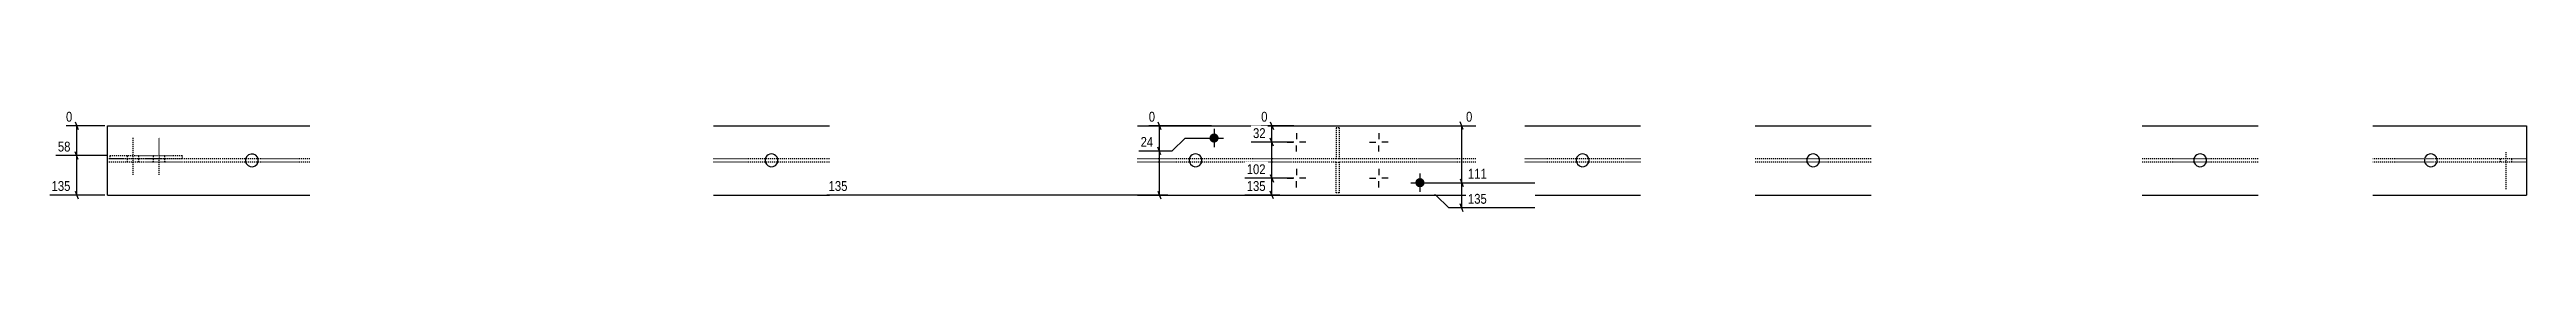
# Model space of a CAD drawing. Header units: millimetres. Extents: x 12 to 27364, y 8 to 1795.
# Drawn here: x 12489 to 17301, y 12 to 212 of the extents above; entities that cross this region are included whole.
import ezdxf

# ---------------------------------------------------------------- set-up
doc = ezdxf.new("R2010")
doc.units = ezdxf.units.MM
doc.linetypes.add('DXK_LINE_DOT2', pattern=[3.9198, 1.9599, -1.9599])
doc.layers.add('MÅLSÆTNING', color=7, linetype='Continuous')
doc.layers.add('STÅL', color=7, linetype='Continuous')
doc.styles.add('Arial Narrow', font='ARIALN.TTF', dxfattribs={"height": 0.2})

msp = doc.modelspace()

# ---------------------------------------------------------------- hatches: boundary and pattern name
at = {"layer": 'STÅL', "linetype": 'Continuous'}
for points in [[(14760.4, 155.5, -1), (14742.4, 155.5, -1)], [(15160.4, 68.5, -1), (15142.4, 68.5, -1)]]:
    msp.add_hatch(color=96, dxfattribs=at).paths.add_polyline_path(points)

# ---------------------------------------------------------------- linework, layer by layer
at = {"layer": 'MÅLSÆTNING', "color": 7, "linetype": 'Continuous'}
for p, q in [((12596.4, 179.5), (12520.7, 179.5)), ((12538.4, 187), (12544.4, 172)), ((12541.4, 121.3), (12541.4, 179.5)), ((14746.4, 179.5), (14624.5, 179.5)), ((14642.2, 187), (14648.2, 172)), ((14645.2, 130.5), (14645.2, 179.5)), ((14670.2, 130.5), (14695.2, 155.5)), ((14670.2, 130.5), (14695.2, 155.5)), ((14695.2, 155.5), (14746.4, 155.5)), ((14695.2, 155.5), (14746.4, 155.5)), ((14906.4, 147.5), (14823.5, 147.5)), ((14906.4, 147.5), (14823.5, 147.5)), ((14906.4, 179.5), (14843, 179.5)), ((14860.7, 187), (14866.7, 172)), ((14866.7, 140), (14860.7, 155)), ((14866.7, 140), (14860.7, 155)), ((14863.7, 147.5), (14863.7, 179.5)), ((14863.7, 77.2), (14863.7, 147.5)), ((15159, 179.5), (15253.2, 179.5)), ((15235.5, 172), (15229.5, 187)), ((12601.4, 121.3), (12501.2, 121.3)), ((12601.4, 121.3), (12501.2, 121.3)), ((12544.4, 113.8), (12538.4, 128.8)), ((12544.4, 113.8), (12538.4, 128.8)), ((12541.4, 44.5), (12541.4, 121.3)), ((14605.1, 130.5), (14670.2, 130.5)), ((14605.1, 130.5), (14670.2, 130.5)), ((14648.2, 123), (14642.2, 138)), ((14648.2, 123), (14642.2, 138)), ((14645.2, 44.5), (14645.2, 130.5)), ((12538.4, 52), (12544.4, 37)), ((14642.2, 52), (14648.2, 37)), ((14906.4, 77.2), (14811.3, 77.2)), ((14906.4, 77.2), (14811.3, 77.2)), ((14860.7, 84.7), (14866.7, 69.7)), ((14860.7, 84.7), (14866.7, 69.7)), ((14866.7, 37), (14860.7, 52)), ((14863.7, 44.5), (14863.7, 77.2)), ((15156.4, 68.5), (15374.8, 68.5)), ((15229.5, 76), (15235.5, 61)), ((15232.5, 19.5), (15232.5, 68.5)), ((12596.4, 44.5), (12489, 44.5)), ((14661.3, 44.5), (13998.9, 44.5)), ((14879, 44.5), (14811.3, 44.5)), ((15182.5, 44.5), (15179, 44.5)), ((15207.5, 19.5), (15182.5, 44.5)), ((15374.8, 19.5), (15207.5, 19.5)), ((15235.5, 12), (15229.5, 27))]:
    msp.add_line(p, q, dxfattribs=at)
at = {"layer": 'STÅL', "color": 2, "linetype": 'Continuous'}
for p, q in [((12601.4, 179.5), (12994.3, 179.5)), ((12601.4, 44.5), (12601.4, 179.5)), ((13778.9, 179.5), (14003.9, 179.5)), ((14602.9, 179.5), (15260, 179.5)), ((15354.9, 179.5), (15579.9, 179.5)), ((15802.9, 179.5), (16027.9, 179.5)), ((16554.9, 179.5), (16779.9, 179.5)), ((17003, 179.5), (17301.4, 179.5)), ((17301.4, 179.5), (17301.4, 44.5)), ((12601.4, 44.5), (12994.3, 44.5)), ((13778.9, 44.5), (14003.9, 44.5)), ((14602.9, 44.5), (15260, 44.5)), ((15354.9, 44.5), (15579.9, 44.5)), ((15802.9, 44.5), (16027.9, 44.5)), ((16554.9, 44.5), (16779.9, 44.5)), ((17003, 44.5), (17301.4, 44.5))]:
    msp.add_line(p, q, dxfattribs=at)
at = {"layer": 'STÅL', "color": 96, "linetype": 'DXK_LINE_DOT2'}
for p, q in [((12651.4, 83.7), (12651.4, 156.7)), ((12701.4, 121.3), (12701.4, 156.7)), ((12640.4, 115.3), (12640.4, 121.3)), ((12640.4, 108.7), (12640.4, 115.3)), ((12662.4, 115.3), (12662.4, 121.3)), ((12662.4, 108.7), (12662.4, 115.3)), ((12690.4, 115.3), (12690.4, 121.3)), ((12690.4, 108.7), (12690.4, 115.3)), ((12701.4, 83.7), (12701.4, 115.3)), ((12712.4, 115.3), (12712.4, 121.3)), ((12712.4, 108.7), (12712.4, 115.3)), ((17250.4, 115.3), (17250.4, 108.7)), ((17261.4, 128.3), (17261.4, 55.3)), ((17272.4, 115.3), (17272.4, 108.7))]:
    msp.add_line(p, q, dxfattribs=at)
at = {"layer": 'STÅL', "color": 96, "linetype": 'Continuous'}
for p, q in [((14733.4, 155.5), (14769.4, 155.5)), ((14751.4, 173.5), (14751.4, 137.5)), ((14893.4, 147.2), (14905.4, 147.2)), ((14911.4, 165.2), (14911.4, 153.2)), ((14929.4, 147.2), (14917.4, 147.2)), ((15053.4, 147.2), (15065.4, 147.2)), ((15071.4, 165.2), (15071.4, 153.2)), ((15089.4, 147.2), (15077.4, 147.2)), ((14911.4, 129.2), (14911.4, 141.2)), ((15071.4, 129.2), (15071.4, 141.2)), ((14893.4, 77.2), (14905.4, 77.2)), ((14911.4, 95.2), (14911.4, 83.2)), ((14911.4, 59.2), (14911.4, 71.2)), ((14929.4, 77.2), (14917.4, 77.2)), ((15053.4, 77.2), (15065.4, 77.2)), ((15071.4, 95.2), (15071.4, 83.2)), ((15071.4, 59.2), (15071.4, 71.2)), ((15089.4, 77.2), (15077.4, 77.2)), ((15133.4, 68.5), (15169.4, 68.5)), ((15151.4, 86.5), (15151.4, 50.5))]:
    msp.add_line(p, q, dxfattribs=at)
at = {"layer": 'STÅL', "color": 7, "linetype": 'DXK_LINE_DOT2'}
for p, q in [((14994.4, 175.3), (14988.4, 175.3)), ((14988.4, 175.3), (14988.4, 115.3)), ((14994.4, 175.3), (14994.4, 115.3)), ((12994.3, 115.3), (12601.4, 115.3)), ((12994.3, 108.7), (12601.4, 108.7)), ((12606.4, 115.3), (12606.4, 121.3)), ((12606.4, 121.3), (12746.4, 121.3)), ((12746.4, 115.3), (12606.4, 115.3)), ((12701.4, 121.3), (12701.4, 115.3)), ((12746.4, 121.3), (12746.4, 115.3)), ((14003.9, 115.3), (13778.9, 115.3)), ((14003.9, 108.7), (13778.9, 108.7)), ((14988.4, 115.3), (14602.9, 115.3)), ((14988.4, 108.7), (14602.9, 108.7)), ((14994.4, 115.3), (14988.4, 115.3)), ((14988.4, 48.7), (14988.4, 108.7)), ((14988.4, 108.7), (14994.4, 108.7)), ((15260, 115.3), (14994.4, 115.3)), ((14994.4, 108.7), (14994.4, 48.7)), ((15260, 108.7), (14994.4, 108.7)), ((15579.9, 115.3), (15354.9, 115.3)), ((15579.9, 108.7), (15354.9, 108.7)), ((16027.9, 115.3), (15802.9, 115.3)), ((16027.9, 108.7), (15802.9, 108.7)), ((16779.9, 115.3), (16554.9, 115.3)), ((16779.9, 108.7), (16554.9, 108.7)), ((17301.4, 115.3), (17003, 115.3)), ((17301.4, 108.7), (17003, 108.7)), ((14994.4, 48.7), (14988.4, 48.7))]:
    msp.add_line(p, q, dxfattribs=at)
at = {"layer": 'STÅL', "color": 2, "linetype": 'Continuous'}
for centre, start, end in [((12881.8, 112), 120.3737, 300.3737), ((12881.8, 112), 300.3737, 120.3737), ((13891.4, 112), 150.3737, 330.3737), ((13891.4, 112), 330.3737, 150.3737), ((14715.4, 112), 150.3737, 330.3737), ((14715.4, 112), 330.3737, 150.3737), ((15467.4, 112), 150.3737, 330.3737), ((15467.4, 112), 330.3737, 150.3737), ((15915.4, 112), 150.3737, 330.3737), ((15915.4, 112), 330.3737, 150.3737), ((16667.4, 112), 150.3737, 330.3737), ((16667.4, 112), 330.3737, 150.3737), ((17115.5, 112), 150.3737, 330.3737), ((17115.5, 112), 330.3737, 150.3737)]:
    msp.add_arc(centre, 12.5, start, end, dxfattribs=at)

# ---------------------------------------------------------------- next in the draw order: wipeouts: each hides what was drawn before it
at = {"color": 0, "linetype": 'Continuous'}
for points in [[(12536.9, 183.5), (12536.9, 211.5), (12516.7, 211.5), (12516.7, 183.5)], [(14640.7, 183.5), (14640.7, 211.5), (14620.5, 211.5), (14620.5, 183.5)], [(14859.2, 183.5), (14859.2, 211.5), (14839, 211.5), (14839, 183.5)], [(12533.3, 125.3), (12533.3, 153.3), (12500.9, 153.3), (12500.9, 125.3)], [(14855.5, 81.2), (14855.5, 109.2), (14810.9, 109.2), (14810.9, 81.2)], [(15375.2, 72.5), (15375.2, 100.5), (15240.7, 100.5), (15240.7, 72.5)], [(12533.3, 48.5), (12533.3, 76.5), (12488.7, 76.5), (12488.7, 48.5)], [(14637.1, 48.5), (14637.1, 76.5), (13998.5, 76.5), (13998.5, 48.5)]]:
    msp.add_wipeout(points, dxfattribs=at).dxf.layer = 'MÅLSÆTNING'

# ---------------------------------------------------------------- next in the draw order: texts
at = {"layer": 'MÅLSÆTNING', "color": 3, "linetype": 'Continuous', "style": 'Arial Narrow'}
for s, height, p in [('0', 19.1, (12520.7, 187.5)), ('0', 19.1, (14624.5, 187.5)), ('0', 19.1, (14843, 187.5)), ('58', 19.09, (12504.9, 129.3)), ('135', 19.09, (12492.7, 52.5)), ('135', 19.09, (14002.5, 52.5)), ('111', 19.09, (15244.7, 76.5))]:
    msp.add_text(s, height=height, dxfattribs=at).set_placement(p)

# ---------------------------------------------------------------- next in the draw order: wipeouts: each hides what was drawn before it
at = {"color": 0, "linetype": 'Continuous'}
for points in [[(14637.1, 134.5), (14637.1, 162.5), (14604.7, 162.5), (14604.7, 134.5)], [(14855.5, 48.5), (14855.5, 76.5), (14810.9, 76.5), (14810.9, 48.5)], [(15375.2, 23.5), (15375.2, 51.5), (15240.7, 51.5), (15240.7, 23.5)]]:
    msp.add_wipeout(points, dxfattribs=at).dxf.layer = 'MÅLSÆTNING'

# ---------------------------------------------------------------- next in the draw order: linework, layer by layer
at = {"layer": 'MÅLSÆTNING', "color": 7, "linetype": 'Continuous'}
for p, q in [((15232.5, 68.5), (15232.5, 179.5)), ((15156.4, 68.5), (15374.8, 68.5)), ((15229.5, 76), (15235.5, 61))]:
    msp.add_line(p, q, dxfattribs=at)

# ---------------------------------------------------------------- next in the draw order: texts
at = {"layer": 'MÅLSÆTNING', "color": 3, "linetype": 'Continuous', "style": 'Arial Narrow'}
for s, p in [('24', (14608.7, 138.5)), ('102', (14814.9, 85.2)), ('135', (14814.9, 52.5)), ('135', (15244.7, 27.5))]:
    msp.add_text(s, height=19.09, dxfattribs=at).set_placement(p)

# ---------------------------------------------------------------- next in the draw order: wipeouts: each hides what was drawn before it
at = {"color": 0, "linetype": 'Continuous'}
msp.add_wipeout([(14855.5, 151.5), (14855.5, 179.5), (14823.1, 179.5), (14823.1, 151.5)], dxfattribs=at).dxf.layer = 'MÅLSÆTNING'

# ---------------------------------------------------------------- next in the draw order: texts
at = {"layer": 'MÅLSÆTNING', "color": 3, "linetype": 'Continuous', "style": 'Arial Narrow'}
msp.add_text('32', height=19.09, dxfattribs=at).set_placement((14827.1, 155.5))

# ---------------------------------------------------------------- next in the draw order: wipeouts: each hides what was drawn before it
at = {"color": 0, "linetype": 'Continuous'}
msp.add_wipeout([(15257.2, 183.5), (15257.2, 211.5), (15237, 211.5), (15237, 183.5)], dxfattribs=at).dxf.layer = 'MÅLSÆTNING'

# ---------------------------------------------------------------- next in the draw order: texts
at = {"layer": 'MÅLSÆTNING', "color": 3, "linetype": 'Continuous', "style": 'Arial Narrow'}
msp.add_text('0', height=19.1, dxfattribs=at).set_placement((15241, 187.5))

doc.saveas('drawing.dxf')
